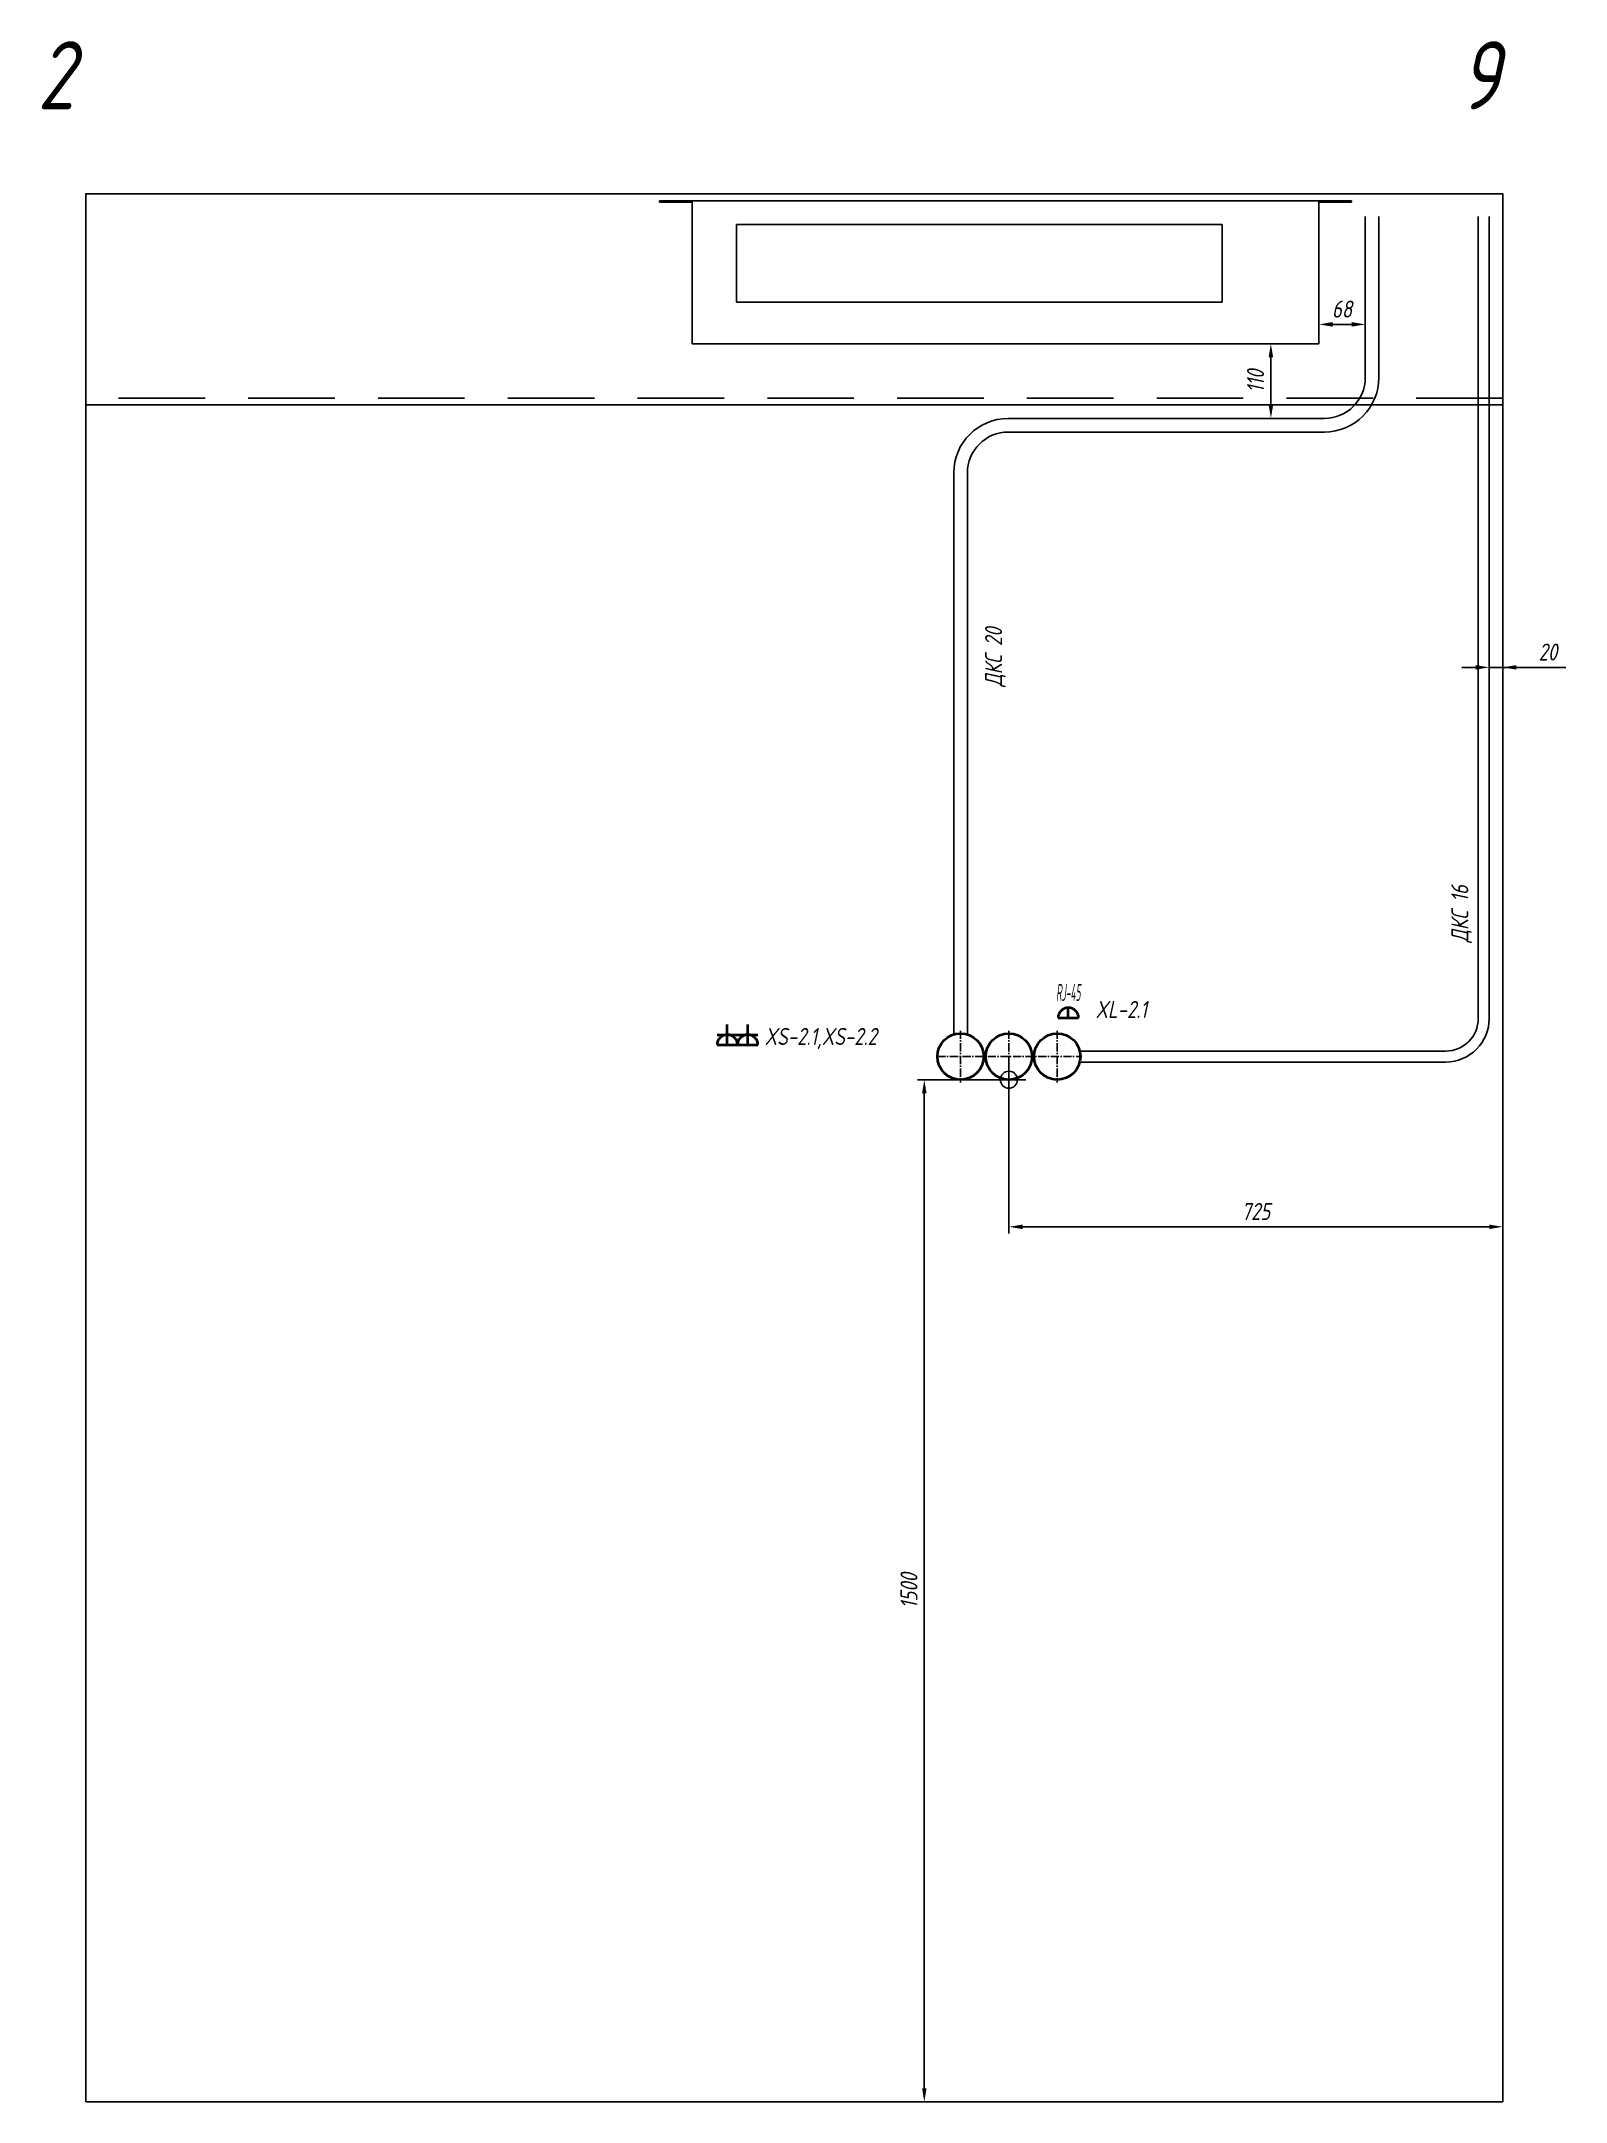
# Model space of a CAD drawing. Header units: millimetres. Extents: x -40374 to 56557, y -58468 to -14063.
# Drawn here: x -19905 to -17667, y -57291 to -54267 of the extents above; entities that cross this region are included whole.
import ezdxf
from ezdxf.enums import TextEntityAlignment as Align

# ---------------------------------------------------------------- set-up
doc = ezdxf.new("R2010")
doc.units = ezdxf.units.MM
doc.header["$PDMODE"] = 34
doc.header["$PDSIZE"] = 25
doc.linetypes.add('ACAD_ISO10W100', pattern=[18.5, 12, -3, 0.5, -3])
doc.linetypes.add('DASHED', pattern=[19.05, 12.7, -6.35])
for name, color, linetype in [('01 Черновое', 7, 'Continuous'), ('02 ОВиК', 7, 'Continuous'), ('02 ЭОМ и СС', 7, 'Continuous'), ('03 Потолок', 7, 'Continuous'), ('11 Привязка размеры', 7, 'Continuous')]:
    doc.layers.add(name, color=color, linetype=linetype)
doc.layers.add('100 noprint', color=1, linetype='Continuous', plot=False)
doc.styles.get("Standard").update_dxf_attribs({"font": 'Ubuntu-R.ttf'})
doc.styles.add('ГОСТ-ISOCPEUR', font='isocpeui.ttf', dxfattribs={"width": 0.8})
doc.dimstyles.new('ISO-25', dxfattribs={"dimtxt": 2.5, "dimasz": 2.5, "dimexe": 1.25, "dimexo": 0.625, "dimtad": 1, "dimtxsty": 'Standard', "dimcen": 2.5, "dimadec": 0, "dimazin": 0, "dimtfac": 1, "dimtmove": 0, "dimatfit": 3, "dimfxl": 1, "dimarcsym": 0})

msp = doc.modelspace()

# ---------------------------------------------------------------- texts
at = {"layer": '02 ЭОМ и СС', "linetype": 'Continuous', "style": 'ГОСТ-ISOCPEUR', "width": 0.8}
for s, p in [('XL-2.1', (-18357.3, -55700.3)), ('XS-2.1,XS-2.2', (-18842.9, -55739.9))]:
    msp.add_text(s, height=25, dxfattribs=at).set_placement(p)
at = {"layer": '02 ЭОМ и СС', "color": 1, "insert": (-18519.5, -55214), "char_height": 25, "width": 270.313, "attachment_point": 1, "rotation": 90, "style": 'ГОСТ-ISOCPEUR'}
msp.add_mtext('{ДКС 20}', dxfattribs=at)
at = {"layer": '02 ЭОМ и СС', "color": 6, "insert": (-17835.1, -55589.4), "char_height": 25, "width": 270.313, "attachment_point": 1, "rotation": 90, "style": 'ГОСТ-ISOCPEUR'}
msp.add_mtext('{ДКС 16}', dxfattribs=at)
at = {"layer": '100 noprint', "style": 'ГОСТ-ISOCPEUR', "width": 0.8}
for s, p in [('2', (-19883.4, -54316.8)), ('9', (-17793.5, -54316.8))]:
    msp.add_text(s, height=100, dxfattribs=at).set_placement(p, align=Align.MIDDLE)

# ---------------------------------------------------------------- blocks, each defined once
blk = doc.blocks.new('*D608')
at = {"layer": '11 Привязка размеры', "color": 0, "lineweight": -2}
for p, q in [((-17779.5, -55112.4), (-17779.5, -55195.7)), ((-17759.5, -55112.4), (-17759.5, -55195.7)), ((-17799.5, -55185.7), (-17819.5, -55185.7)), ((-17779.5, -55185.7), (-17667.1, -55185.7)), ((-17779.5, -55185.7), (-17759.5, -55185.7))]:
    blk.add_line(p, q, dxfattribs=at)
at = {"layer": '11 Привязка размеры', "color": 0}
for points in [[(-17799.5, -55189.1), (-17799.5, -55182.4), (-17779.5, -55185.7)], [(-17739.5, -55182.4), (-17739.5, -55189.1), (-17759.5, -55185.7)]]:
    blk.add_solid(points, dxfattribs=at)
at = {"layer": 'Defpoints', "color": 0}
for p in [(-17779.5, -55112.4), (-17759.5, -55112.4), (-17759.5, -55185.7)]:
    blk.add_point(p, dxfattribs=at)
at = {"layer": '11 Привязка размеры', "color": 0, "insert": (-17693.3, -55163.2), "char_height": 25, "attachment_point": 5, "style": 'ГОСТ-ISOCPEUR'}
blk.add_mtext('20', dxfattribs=at)
blk = doc.blocks.new('*D609')
at = {"layer": '11 Привязка размеры', "color": 0, "lineweight": -2}
for p, q in [((-18029.5, -54710.9), (-18110, -54710.9)), ((-18100, -54730.9), (-18100, -54800.4)), ((-18029.5, -54820.4), (-18110, -54820.4))]:
    blk.add_line(p, q, dxfattribs=at)
at = {"layer": '11 Привязка размеры', "color": 0}
for points in [[(-18096.6, -54730.9), (-18103.3, -54730.9), (-18100, -54710.9)], [(-18103.3, -54800.4), (-18096.6, -54800.4), (-18100, -54820.4)]]:
    blk.add_solid(points, dxfattribs=at)
at = {"layer": 'Defpoints', "color": 0}
for p in [(-18029.5, -54710.9), (-18100, -54820.4), (-18029.5, -54820.4)]:
    blk.add_point(p, dxfattribs=at)
at = {"layer": '11 Привязка размеры', "color": 0, "insert": (-18122.5, -54765.6), "char_height": 25, "attachment_point": 5, "rotation": 90, "style": 'ГОСТ-ISOCPEUR'}
blk.add_mtext('110', dxfattribs=at)
blk = doc.blocks.new('*D610')
at = {"layer": '11 Привязка размеры', "color": 0, "lineweight": -2}
for p, q in [((-18029.5, -54710.9), (-18029.5, -54672.4)), ((-17961.5, -54710.9), (-17961.5, -54672.4)), ((-18009.5, -54682.4), (-17981.5, -54682.4))]:
    blk.add_line(p, q, dxfattribs=at)
at = {"layer": '11 Привязка размеры', "color": 0}
for points in [[(-18009.5, -54679), (-18009.5, -54685.7), (-18029.5, -54682.4)], [(-17981.5, -54685.7), (-17981.5, -54679), (-17961.5, -54682.4)]]:
    blk.add_solid(points, dxfattribs=at)
at = {"layer": 'Defpoints', "color": 0}
for p in [(-17961.5, -54682.4), (-18029.5, -54710.9), (-17961.5, -54710.9)]:
    blk.add_point(p, dxfattribs=at)
at = {"layer": '11 Привязка размеры', "color": 0, "insert": (-17995.5, -54659.9), "char_height": 25, "attachment_point": 5, "style": 'ГОСТ-ISOCPEUR'}
blk.add_mtext('68', dxfattribs=at)
blk = doc.blocks.new('*D611')
at = {"layer": '11 Привязка размеры', "color": 0, "lineweight": -2}
for p, q in [((-18484.5, -55790.9), (-18484.5, -56016.8)), ((-17759.5, -55790.9), (-17759.5, -56016.8)), ((-18464.5, -56006.8), (-17779.5, -56006.8))]:
    blk.add_line(p, q, dxfattribs=at)
at = {"layer": '11 Привязка размеры', "color": 0}
for points in [[(-18464.5, -56003.5), (-18464.5, -56010.1), (-18484.5, -56006.8)], [(-17779.5, -56010.1), (-17779.5, -56003.5), (-17759.5, -56006.8)]]:
    blk.add_solid(points, dxfattribs=at)
at = {"layer": 'Defpoints', "color": 0}
for p in [(-18484.5, -55790.9), (-17759.5, -55790.9), (-17759.5, -56006.8)]:
    blk.add_point(p, dxfattribs=at)
at = {"layer": '11 Привязка размеры', "color": 0, "insert": (-18122, -55984.3), "char_height": 25, "attachment_point": 5, "style": 'ГОСТ-ISOCPEUR'}
blk.add_mtext('725', dxfattribs=at)
blk = doc.blocks.new('*D612')
at = {"layer": '11 Привязка размеры', "color": 0, "lineweight": -2}
for p, q in [((-18484.5, -55790.9), (-18618.7, -55790.9)), ((-18608.7, -55810.9), (-18608.7, -57270.9)), ((-18484.5, -57290.9), (-18618.7, -57290.9))]:
    blk.add_line(p, q, dxfattribs=at)
at = {"layer": '11 Привязка размеры', "color": 0}
for points in [[(-18605.4, -55810.9), (-18612, -55810.9), (-18608.7, -55790.9)], [(-18612, -57270.9), (-18605.4, -57270.9), (-18608.7, -57290.9)]]:
    blk.add_solid(points, dxfattribs=at)
at = {"layer": 'Defpoints', "color": 0}
for p in [(-18484.5, -55790.9), (-18608.7, -57290.9), (-18484.5, -57290.9)]:
    blk.add_point(p, dxfattribs=at)
at = {"layer": '11 Привязка размеры', "color": 0, "insert": (-18631.2, -56540.9), "char_height": 25, "attachment_point": 5, "rotation": 90, "style": 'ГОСТ-ISOCPEUR'}
blk.add_mtext('1500', dxfattribs=at)
blk = doc.blocks.new('розетка скрытая трехполюсная')
at = {"color": 0, "lineweight": -2}
for p, q in [((-1.5, 1.5), (1.5, 1.5)), ((-1.5, 0), (1.5, 0)), ((0, 0), (0, 3))]:
    blk.add_line(p, q, dxfattribs=at)
blk.add_arc((0, 0), 1.5, 0, 180, dxfattribs=at)
blk = doc.blocks.new('розетка RJ-45')
at = {"color": 0, "lineweight": -2}
for p, q in [((-1.5, 0), (1.5, 0)), ((0, 0), (0, 1.5))]:
    blk.add_line(p, q, dxfattribs=at)
blk.add_arc((0, 0), 1.5, 0, 180, dxfattribs=at)
at = {"color": 0, "lineweight": -2, "style": 'ГОСТ-ISOCPEUR', "width": 0.4}
blk.add_text('RJ-45', height=2.5, dxfattribs=at).set_placement((0, 2.5), align=Align.CENTER)

# ---------------------------------------------------------------- dimensions: what is measured, and where the dimension line sits
at = {"layer": '11 Привязка размеры'}
for base, p1, p2, picture, middle in [((-17961.5, -54682.4), (-18029.5, -54710.9), (-17961.5, -54710.9), '*D610', (-17995.5, -54659.9)), ((-17759.5, -55185.7), (-17779.5, -55112.4), (-17759.5, -55112.4), '*D608', (-17693.3, -55163.2)), ((-17759.5, -56006.8), (-18484.5, -55790.9), (-17759.5, -55790.9), '*D611', (-18122, -55984.3))]:
    dim = msp.add_linear_dim(base=base, p1=p1, p2=p2, dimstyle='ISO-25', override={"dimtxt": 25, "dimasz": 20, "dimexe": 10, "dimexo": 0, "dimgap": 10, "dimdec": 0, "dimtxsty": 'ГОСТ-ISOCPEUR'}, dxfattribs=at)
    dim.commit()
    dim.dimension.update_dxf_attribs({"geometry": picture, "text_midpoint": middle})
for base, p1, p2, picture, middle in [((-18099.983228, -54820.3828811), (-18029.4820443, -54710.8828811), (-18029.4820443, -54820.3828811), '*D609', (-18122.483228, -54765.6328811)), ((-18608.7, -57290.9), (-18484.5, -55790.9), (-18484.5, -57290.9), '*D612', (-18631.2, -56540.9))]:
    dim = msp.add_linear_dim(base=base, p1=p1, p2=p2, angle=90, dimstyle='ISO-25', override={"dimtxt": 25, "dimasz": 20, "dimexe": 10, "dimexo": 0, "dimgap": 10, "dimdec": 0, "dimtxsty": 'ГОСТ-ISOCPEUR'}, dxfattribs=at)
    dim.commit()
    dim.dimension.update_dxf_attribs({"geometry": picture, "text_midpoint": middle})

# ---------------------------------------------------------------- linework, layer by layer
at = {"layer": '01 Черновое'}
msp.add_lwpolyline([(-19839.5, -57290.9), (-19839.5, -54490.9), (-17759.5, -54490.9), (-17759.5, -57290.9)], close=True, dxfattribs=at)
at = {"layer": '02 ОВиК', "color": 5, "lineweight": -2}
for p, q in [((-18997.5, -54502.9), (-18997.5, -54500.9)), ((-18997.5, -54500.9), (-18949.5, -54500.9)), ((-18997.5, -54502.9), (-18997.5, -54500.9)), ((-18997.5, -54500.9), (-18949.5, -54500.9)), ((-18949.5, -54502.9), (-18997.5, -54502.9)), ((-18949.5, -54502.9), (-18997.5, -54502.9)), ((-18949.5, -54710.9), (-18949.5, -54500.9)), ((-18949.5, -54500.9), (-18029.5, -54500.9)), ((-18949.5, -54500.9), (-18949.5, -54502.9)), ((-18949.5, -54710.9), (-18949.5, -54500.9)), ((-18949.5, -54500.9), (-18029.5, -54500.9)), ((-18949.5, -54500.9), (-18949.5, -54502.9)), ((-18029.5, -54500.9), (-18029.5, -54710.9)), ((-17981.5, -54500.9), (-18029.5, -54500.9)), ((-18029.5, -54500.9), (-18029.5, -54502.9)), ((-18029.5, -54500.9), (-18029.5, -54710.9)), ((-17981.5, -54500.9), (-18029.5, -54500.9)), ((-18029.5, -54500.9), (-18029.5, -54502.9)), ((-18029.5, -54502.9), (-17981.5, -54502.9)), ((-18029.5, -54502.9), (-17981.5, -54502.9)), ((-17981.5, -54502.9), (-17981.5, -54500.9)), ((-17981.5, -54502.9), (-17981.5, -54500.9)), ((-18884.5, -54649.9), (-18884.5, -54535.9)), ((-18884.5, -54535.9), (-18171.5, -54535.9)), ((-18884.5, -54649.9), (-18884.5, -54535.9)), ((-18884.5, -54535.9), (-18171.5, -54535.9)), ((-18171.5, -54649.9), (-18171.5, -54535.9)), ((-18171.5, -54649.9), (-18171.5, -54535.9)), ((-18884.5, -54649.9), (-18171.5, -54649.9)), ((-18884.5, -54649.9), (-18171.5, -54649.9)), ((-18029.5, -54710.9), (-18949.5, -54710.9)), ((-18029.5, -54710.9), (-18949.5, -54710.9))]:
    msp.add_line(p, q, dxfattribs=at)
at = {"layer": '02 ОВиК', "color": 5, "linetype": 'DASHED', "lineweight": -2, "ltscale": 0.1}
for p, q in [((-18967.5, -54502.9), (-18967.5, -54500.9)), ((-18967.5, -54502.9), (-18967.5, -54500.9)), ((-18011.5, -54502.9), (-18011.5, -54500.9)), ((-18011.5, -54502.9), (-18011.5, -54500.9))]:
    msp.add_line(p, q, dxfattribs=at)
at = {"layer": '02 ЭОМ и СС', "color": 1}
for p, q in [((-17961.5, -54760.4), (-17961.5, -54523.9)), ((-17961.5, -54760.4), (-17961.5, -54523.9)), ((-17941.5, -54760.4), (-17941.5, -54523.9)), ((-17941.5, -54760.4), (-17941.5, -54523.9)), ((-18485.5, -54820.4), (-18021.5, -54820.4)), ((-18485.5, -54820.4), (-18021.5, -54820.4)), ((-18485.5, -54840.4), (-18021.5, -54840.4)), ((-18485.5, -54840.4), (-18021.5, -54840.4)), ((-18565.5, -55724.4), (-18565.5, -54900.4)), ((-18565.5, -55724.4), (-18565.5, -54900.4)), ((-18545.5, -55724.4), (-18545.5, -54900.4)), ((-18545.5, -55724.4), (-18545.5, -54900.4))]:
    msp.add_line(p, q, dxfattribs=at)
at = {"layer": '02 ЭОМ и СС', "color": 6}
for p, q in [((-17795.5, -55700.9), (-17795.5, -54523.9)), ((-17795.5, -55700.9), (-17795.5, -54523.9)), ((-17779.5, -55700.9), (-17779.5, -54523.9)), ((-17779.5, -55700.9), (-17779.5, -54523.9)), ((-18380.4, -55748.9), (-17843.5, -55748.9)), ((-18380.4, -55748.9), (-17843.5, -55748.9)), ((-18380.4, -55764.9), (-17843.5, -55764.9)), ((-18380.4, -55764.9), (-17843.5, -55764.9))]:
    msp.add_line(p, q, dxfattribs=at)
at = {"layer": '02 ЭОМ и СС', "color": 1, "lineweight": 40}
for centre in [(-18555.5, -55756.9), (-18555.5, -55756.9), (-18484.5, -55756.9), (-18484.5, -55756.9)]:
    msp.add_circle(centre, 34, dxfattribs=at)
at = {"layer": '02 ЭОМ и СС', "color": 6, "lineweight": 40}
msp.add_circle((-18413.5, -55756.9), 34, dxfattribs=at)
msp.add_circle((-18413.5, -55756.9), 34, dxfattribs=at)
at = {"layer": '02 ЭОМ и СС', "color": 1}
for centre, radius, start, end in [((-18021.5, -54760.4), 60, 270, 0), ((-18021.5, -54760.4), 80, 270, 0), ((-18021.5, -54760.4), 60, 270, 0), ((-18021.5, -54760.4), 80, 270, 0), ((-18485.5, -54900.4), 80, 90, 180), ((-18485.5, -54900.4), 80, 90, 180), ((-18485.5, -54900.4), 60, 90, 180), ((-18485.5, -54900.4), 60, 90, 180)]:
    msp.add_arc(centre, radius, start, end, dxfattribs=at)
at = {"layer": '02 ЭОМ и СС', "color": 6}
for radius in [48, 64, 48, 64]:
    msp.add_arc((-17843.5, -55700.9), radius, 270, 0, dxfattribs=at)
at = {"layer": '03 Потолок', "color": 1, "linetype": 'DASHED', "ltscale": 10}
msp.add_line((-17759.5, -54790.9), (-19839.5, -54790.9), dxfattribs=at)
at = {"layer": '03 Потолок', "color": 1, "lineweight": -2}
msp.add_line((-17759.5, -54800.4), (-19839.5, -54800.4), dxfattribs=at)
at = {"layer": '11 Привязка размеры', "linetype": 'ACAD_ISO10W100'}
for p, q in [((-18555.5, -55719), (-18555.5, -55794.8)), ((-18555.5, -55719), (-18555.5, -55794.8)), ((-18484.5, -55719), (-18484.5, -55794.8)), ((-18484.5, -55719), (-18484.5, -55794.8)), ((-18413.5, -55719), (-18413.5, -55794.8)), ((-18413.5, -55719), (-18413.5, -55794.8)), ((-18589.5, -55756.9), (-18379.5, -55756.9)), ((-18589.5, -55756.9), (-18379.5, -55756.9))]:
    msp.add_line(p, q, dxfattribs=at)
at = {"layer": '11 Привязка размеры', "lineweight": -2}
msp.add_point((-18484.5, -55790.9), dxfattribs=at)
msp.add_point((-18484.5, -55790.9), dxfattribs=at)

# ---------------------------------------------------------------- block references
at = {"layer": '02 ЭОМ и СС', "color": 6, "lineweight": 40, "xscale": 10, "yscale": 10, "zscale": 10}
msp.add_blockref('розетка RJ-45', (-18397.3, -55700.3), dxfattribs=at)
at = {"layer": '02 ЭОМ и СС', "color": 1, "lineweight": 40, "xscale": 10, "yscale": 10, "zscale": 10}
for p in [(-18897.9, -55739.9), (-18867.9, -55739.9)]:
    msp.add_blockref('розетка скрытая трехполюсная', p, dxfattribs=at)

msp.set_redraw_order([(e.dxf.handle, doc.entitydb.next_handle()) for e in msp.query("TEXT MTEXT ATTDEF DIMENSION ARC_DIMENSION")])  # texts and dimensions are drawn at this point

doc.saveas('drawing.dxf')
